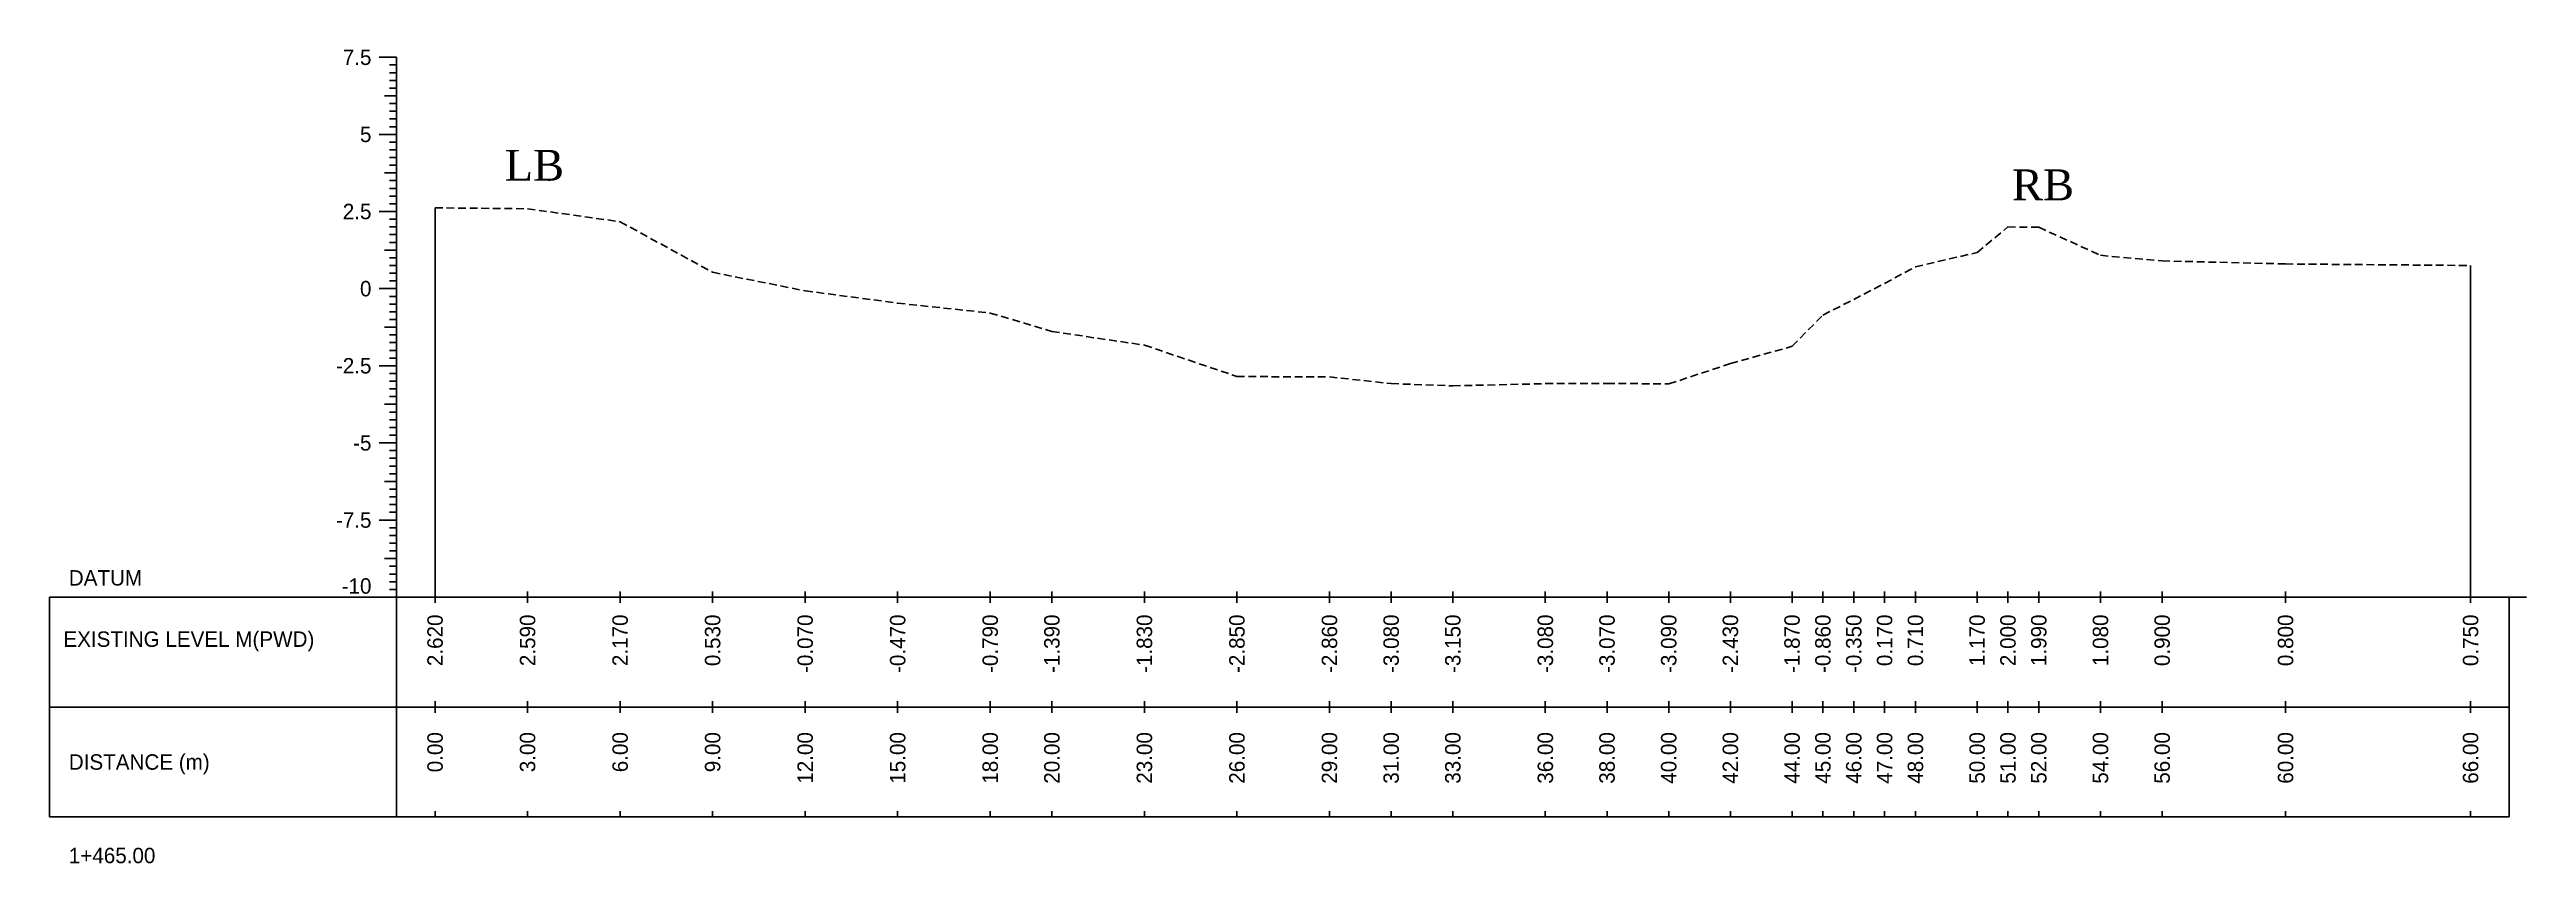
# Model space of a CAD drawing. Header units: inches. Extents: x 2527 to 3799, y -2520 to -1051.
# Drawn here: x 3209.5 to 3289.8, y -1492.1 to -1465.7 of the extents above; entities that cross this region are included whole.
import ezdxf
from ezdxf.enums import TextEntityAlignment as Align

# ---------------------------------------------------------------- set-up
doc = ezdxf.new("R2010")
doc.units = ezdxf.units.IN
doc.header["$MEASUREMENT"] = 0
doc.linetypes.add('HIDDEN', pattern=[0.375, 0.25, -0.125])
doc.layers.add('CS_Drawing', color=7, linetype='Continuous')
doc.layers.add('GL', color=3, linetype='HIDDEN')
doc.styles.add('romans', font='romans.shx')

msp = doc.modelspace()

# ---------------------------------------------------------------- texts
at = {"char_height": 1, "width": 87.77218, "attachment_point": 1, "style": 'romans'}
for s, insert in [('{\\fTimes New Roman|b0|i0|c0|p18;LB}', (3224.246, -1468.987)), ('{\\fTimes New Roman|b0|i0|c0|p18;RB}', (3273.119, -1469.619))]:
    msp.add_mtext(s, dxfattribs=dict(at, insert=insert))
at = {"layer": 'CS_Drawing'}
for s, p in [('7.5', (3219.929, -1465.985)), ('5', (3219.929, -1468.485)), ('2.5', (3219.929, -1470.985)), ('0', (3219.929, -1473.485)), ('-2.5', (3219.929, -1475.985)), ('-5', (3219.929, -1478.485)), ('-7.5', (3219.929, -1480.985))]:
    msp.add_text(s, height=0.5, dxfattribs=at).set_placement(p, align=Align.MIDDLE_RIGHT)
for s, p in [('DATUM', (3210.116, -1482.86)), ('EXISTING LEVEL M(PWD)', (3209.941, -1484.846)), ('DISTANCE (m)', (3210.116, -1488.829)), ('1+465.00', (3210.116, -1491.86))]:
    msp.add_text(s, height=0.5, dxfattribs=at).set_placement(p, align=Align.MIDDLE_LEFT)
msp.add_text('-10', height=0.5, dxfattribs=at).set_placement((3219.929, -1483.373), align=Align.RIGHT)
for s, p in [('2.620', (3221.991, -1484.048)), ('2.590', (3224.991, -1484.048)), ('2.170', (3227.991, -1484.048)), ('0.530', (3230.991, -1484.048)), ('-0.070', (3233.991, -1484.048)), ('-0.470', (3236.991, -1484.048)), ('-0.790', (3239.991, -1484.048)), ('-1.390', (3241.991, -1484.048)), ('-1.830', (3244.991, -1484.048)), ('-2.850', (3247.991, -1484.048)), ('-2.860', (3250.991, -1484.048)), ('-3.080', (3252.991, -1484.048)), ('-3.150', (3254.991, -1484.048)), ('-3.080', (3257.991, -1484.048)), ('-3.070', (3259.991, -1484.048)), ('-3.090', (3261.991, -1484.048)), ('-2.430', (3263.991, -1484.048)), ('-1.870', (3265.991, -1484.048)), ('-0.860', (3266.991, -1484.048)), ('-0.350', (3267.991, -1484.048)), ('0.170', (3268.991, -1484.048)), ('0.710', (3269.991, -1484.048)), ('1.170', (3271.991, -1484.048)), ('2.000', (3272.991, -1484.048)), ('1.990', (3273.991, -1484.048)), ('1.080', (3275.991, -1484.048)), ('0.900', (3277.991, -1484.048)), ('0.800', (3281.991, -1484.048)), ('0.750', (3287.991, -1484.048)), ('0.00', (3221.991, -1487.86)), ('3.00', (3224.991, -1487.86)), ('6.00', (3227.991, -1487.86)), ('9.00', (3230.991, -1487.86)), ('12.00', (3233.991, -1487.86)), ('15.00', (3236.991, -1487.86)), ('18.00', (3239.991, -1487.86)), ('20.00', (3241.991, -1487.86)), ('23.00', (3244.991, -1487.86)), ('26.00', (3247.991, -1487.86)), ('29.00', (3250.991, -1487.86)), ('31.00', (3252.991, -1487.86)), ('33.00', (3254.991, -1487.86)), ('36.00', (3257.991, -1487.86)), ('38.00', (3259.991, -1487.86)), ('40.00', (3261.991, -1487.86)), ('42.00', (3263.991, -1487.86)), ('44.00', (3265.991, -1487.86)), ('45.00', (3266.991, -1487.86)), ('46.00', (3267.991, -1487.86)), ('47.00', (3268.991, -1487.86)), ('48.00', (3269.991, -1487.86)), ('50.00', (3271.991, -1487.86)), ('51.00', (3272.991, -1487.86)), ('52.00', (3273.991, -1487.86)), ('54.00', (3275.991, -1487.86)), ('56.00', (3277.991, -1487.86)), ('60.00', (3281.991, -1487.86)), ('66.00', (3287.991, -1487.86))]:
    msp.add_text(s, height=0.5, rotation=90, dxfattribs=at).set_placement(p, align=Align.MIDDLE_RIGHT)

# ---------------------------------------------------------------- linework, layer by layer
at = {"layer": 'CS_Drawing'}
for p, q in [((3220.741, -1465.985), (3220.179, -1465.985)), ((3220.741, -1465.985), (3220.347, -1465.985)), ((3220.741, -1465.985), (3220.516, -1465.985)), ((3220.741, -1466.235), (3220.516, -1466.235)), ((3220.741, -1466.485), (3220.516, -1466.485)), ((3220.741, -1483.485), (3220.741, -1465.985)), ((3220.741, -1467.235), (3220.347, -1467.235)), ((3220.741, -1466.735), (3220.516, -1466.735)), ((3220.741, -1466.985), (3220.516, -1466.985)), ((3220.741, -1467.235), (3220.516, -1467.235)), ((3220.741, -1467.485), (3220.516, -1467.485)), ((3220.741, -1467.735), (3220.516, -1467.735)), ((3220.741, -1467.985), (3220.516, -1467.985)), ((3220.741, -1468.485), (3220.179, -1468.485)), ((3220.741, -1468.485), (3220.347, -1468.485)), ((3220.741, -1468.235), (3220.516, -1468.235)), ((3220.741, -1468.485), (3220.516, -1468.485)), ((3220.741, -1468.735), (3220.516, -1468.735)), ((3220.741, -1468.985), (3220.516, -1468.985)), ((3220.741, -1469.235), (3220.516, -1469.235)), ((3220.741, -1469.485), (3220.516, -1469.485)), ((3220.741, -1469.735), (3220.347, -1469.735)), ((3220.741, -1469.735), (3220.516, -1469.735)), ((3220.741, -1469.985), (3220.516, -1469.985)), ((3220.741, -1470.235), (3220.516, -1470.235)), ((3220.741, -1470.485), (3220.516, -1470.485)), ((3220.741, -1470.985), (3220.179, -1470.985)), ((3220.741, -1470.985), (3220.347, -1470.985)), ((3220.741, -1470.735), (3220.516, -1470.735)), ((3220.741, -1470.985), (3220.516, -1470.985)), ((3220.741, -1471.235), (3220.516, -1471.235)), ((3221.991, -1483.485), (3221.991, -1470.865)), ((3220.741, -1471.485), (3220.516, -1471.485)), ((3220.741, -1471.735), (3220.516, -1471.735)), ((3220.741, -1471.985), (3220.516, -1471.985)), ((3220.741, -1472.235), (3220.347, -1472.235)), ((3220.741, -1472.235), (3220.516, -1472.235)), ((3220.741, -1472.485), (3220.516, -1472.485)), ((3220.741, -1472.735), (3220.516, -1472.735)), ((3287.991, -1483.485), (3287.991, -1472.735)), ((3220.741, -1473.485), (3220.179, -1473.485)), ((3220.741, -1473.485), (3220.347, -1473.485)), ((3220.741, -1472.985), (3220.516, -1472.985)), ((3220.741, -1473.235), (3220.516, -1473.235)), ((3220.741, -1473.485), (3220.516, -1473.485)), ((3220.741, -1473.735), (3220.516, -1473.735)), ((3220.741, -1473.985), (3220.516, -1473.985)), ((3220.741, -1474.235), (3220.516, -1474.235)), ((3220.741, -1474.485), (3220.516, -1474.485)), ((3220.741, -1474.735), (3220.347, -1474.735)), ((3220.741, -1474.735), (3220.516, -1474.735)), ((3220.741, -1474.985), (3220.516, -1474.985)), ((3220.741, -1475.235), (3220.516, -1475.235)), ((3220.741, -1475.985), (3220.179, -1475.985)), ((3220.741, -1475.985), (3220.347, -1475.985)), ((3220.741, -1475.485), (3220.516, -1475.485)), ((3220.741, -1475.735), (3220.516, -1475.735)), ((3220.741, -1475.985), (3220.516, -1475.985)), ((3220.741, -1476.235), (3220.516, -1476.235)), ((3220.741, -1476.485), (3220.516, -1476.485)), ((3220.741, -1476.735), (3220.516, -1476.735)), ((3220.741, -1477.235), (3220.347, -1477.235)), ((3220.741, -1476.985), (3220.516, -1476.985)), ((3220.741, -1477.235), (3220.516, -1477.235)), ((3220.741, -1477.485), (3220.516, -1477.485)), ((3220.741, -1477.735), (3220.516, -1477.735)), ((3220.741, -1478.485), (3220.179, -1478.485)), ((3220.741, -1478.485), (3220.347, -1478.485)), ((3220.741, -1477.985), (3220.516, -1477.985)), ((3220.741, -1478.235), (3220.516, -1478.235)), ((3220.741, -1478.485), (3220.516, -1478.485)), ((3220.741, -1478.735), (3220.516, -1478.735)), ((3220.741, -1478.985), (3220.516, -1478.985)), ((3220.741, -1479.235), (3220.516, -1479.235)), ((3220.741, -1479.735), (3220.347, -1479.735)), ((3220.741, -1479.485), (3220.516, -1479.485)), ((3220.741, -1479.735), (3220.516, -1479.735)), ((3220.741, -1479.985), (3220.516, -1479.985)), ((3220.741, -1480.235), (3220.516, -1480.235)), ((3220.741, -1480.485), (3220.516, -1480.485)), ((3220.741, -1480.735), (3220.516, -1480.735)), ((3220.741, -1480.985), (3220.179, -1480.985)), ((3220.741, -1480.985), (3220.347, -1480.985)), ((3220.741, -1480.985), (3220.516, -1480.985)), ((3220.741, -1481.235), (3220.516, -1481.235)), ((3220.741, -1481.485), (3220.516, -1481.485)), ((3220.741, -1481.735), (3220.516, -1481.735)), ((3220.741, -1482.235), (3220.347, -1482.235)), ((3220.741, -1481.985), (3220.516, -1481.985)), ((3220.741, -1482.235), (3220.516, -1482.235)), ((3220.741, -1482.485), (3220.516, -1482.485)), ((3220.741, -1482.735), (3220.516, -1482.735)), ((3220.741, -1482.985), (3220.516, -1482.985)), ((3220.741, -1483.235), (3220.516, -1483.235)), ((3221.991, -1483.673), (3221.991, -1483.298)), ((3224.991, -1483.673), (3224.991, -1483.298)), ((3227.991, -1483.673), (3227.991, -1483.298)), ((3230.991, -1483.673), (3230.991, -1483.298)), ((3233.991, -1483.673), (3233.991, -1483.298)), ((3236.991, -1483.673), (3236.991, -1483.298)), ((3239.991, -1483.673), (3239.991, -1483.298)), ((3241.991, -1483.673), (3241.991, -1483.298)), ((3244.991, -1483.673), (3244.991, -1483.298)), ((3247.991, -1483.673), (3247.991, -1483.298)), ((3250.991, -1483.673), (3250.991, -1483.298)), ((3252.991, -1483.673), (3252.991, -1483.298)), ((3254.991, -1483.673), (3254.991, -1483.298)), ((3257.991, -1483.673), (3257.991, -1483.298)), ((3259.991, -1483.673), (3259.991, -1483.298)), ((3261.991, -1483.673), (3261.991, -1483.298)), ((3263.991, -1483.673), (3263.991, -1483.298)), ((3265.991, -1483.673), (3265.991, -1483.298)), ((3266.991, -1483.673), (3266.991, -1483.298)), ((3267.991, -1483.673), (3267.991, -1483.298)), ((3268.991, -1483.673), (3268.991, -1483.298)), ((3269.991, -1483.673), (3269.991, -1483.298)), ((3271.991, -1483.673), (3271.991, -1483.298)), ((3272.991, -1483.673), (3272.991, -1483.298)), ((3273.991, -1483.673), (3273.991, -1483.298)), ((3275.991, -1483.673), (3275.991, -1483.298)), ((3277.991, -1483.673), (3277.991, -1483.298)), ((3281.991, -1483.673), (3281.991, -1483.298)), ((3287.991, -1483.673), (3287.991, -1483.298)), ((3209.491, -1483.485), (3220.741, -1483.485)), ((3209.491, -1483.485), (3209.491, -1490.61)), ((3220.741, -1483.485), (3220.179, -1483.485)), ((3220.741, -1483.485), (3220.347, -1483.485)), ((3220.741, -1483.485), (3220.516, -1483.485)), ((3220.741, -1483.485), (3289.241, -1483.485)), ((3220.741, -1483.485), (3220.741, -1490.61)), ((3289.241, -1483.485), (3289.804, -1483.485)), ((3289.241, -1483.485), (3289.635, -1483.485)), ((3289.241, -1483.485), (3289.466, -1483.485)), ((3289.241, -1483.485), (3289.241, -1490.61)), ((3209.491, -1487.048), (3220.741, -1487.048)), ((3220.741, -1487.048), (3289.241, -1487.048)), ((3220.741, -1487.048), (3289.241, -1487.048)), ((3221.991, -1487.235), (3221.991, -1486.86)), ((3224.991, -1487.235), (3224.991, -1486.86)), ((3227.991, -1487.235), (3227.991, -1486.86)), ((3230.991, -1487.235), (3230.991, -1486.86)), ((3233.991, -1487.235), (3233.991, -1486.86)), ((3236.991, -1487.235), (3236.991, -1486.86)), ((3239.991, -1487.235), (3239.991, -1486.86)), ((3241.991, -1487.235), (3241.991, -1486.86)), ((3244.991, -1487.235), (3244.991, -1486.86)), ((3247.991, -1487.235), (3247.991, -1486.86)), ((3250.991, -1487.235), (3250.991, -1486.86)), ((3252.991, -1487.235), (3252.991, -1486.86)), ((3254.991, -1487.235), (3254.991, -1486.86)), ((3257.991, -1487.235), (3257.991, -1486.86)), ((3259.991, -1487.235), (3259.991, -1486.86)), ((3261.991, -1487.235), (3261.991, -1486.86)), ((3263.991, -1487.235), (3263.991, -1486.86)), ((3265.991, -1487.235), (3265.991, -1486.86)), ((3266.991, -1487.235), (3266.991, -1486.86)), ((3267.991, -1487.235), (3267.991, -1486.86)), ((3268.991, -1487.235), (3268.991, -1486.86)), ((3269.991, -1487.235), (3269.991, -1486.86)), ((3271.991, -1487.235), (3271.991, -1486.86)), ((3272.991, -1487.235), (3272.991, -1486.86)), ((3273.991, -1487.235), (3273.991, -1486.86)), ((3275.991, -1487.235), (3275.991, -1486.86)), ((3277.991, -1487.235), (3277.991, -1486.86)), ((3281.991, -1487.235), (3281.991, -1486.86)), ((3287.991, -1487.235), (3287.991, -1486.86)), ((3221.991, -1490.61), (3221.991, -1490.423)), ((3224.991, -1490.61), (3224.991, -1490.423)), ((3227.991, -1490.61), (3227.991, -1490.423)), ((3230.991, -1490.61), (3230.991, -1490.423)), ((3233.991, -1490.61), (3233.991, -1490.423)), ((3236.991, -1490.61), (3236.991, -1490.423)), ((3239.991, -1490.61), (3239.991, -1490.423)), ((3241.991, -1490.61), (3241.991, -1490.423)), ((3244.991, -1490.61), (3244.991, -1490.423)), ((3247.991, -1490.61), (3247.991, -1490.423)), ((3250.991, -1490.61), (3250.991, -1490.423)), ((3252.991, -1490.61), (3252.991, -1490.423)), ((3254.991, -1490.61), (3254.991, -1490.423)), ((3257.991, -1490.61), (3257.991, -1490.423)), ((3259.991, -1490.61), (3259.991, -1490.423)), ((3261.991, -1490.61), (3261.991, -1490.423)), ((3263.991, -1490.61), (3263.991, -1490.423)), ((3265.991, -1490.61), (3265.991, -1490.423)), ((3266.991, -1490.61), (3266.991, -1490.423)), ((3267.991, -1490.61), (3267.991, -1490.423)), ((3268.991, -1490.61), (3268.991, -1490.423)), ((3269.991, -1490.61), (3269.991, -1490.423)), ((3271.991, -1490.61), (3271.991, -1490.423)), ((3272.991, -1490.61), (3272.991, -1490.423)), ((3273.991, -1490.61), (3273.991, -1490.423)), ((3275.991, -1490.61), (3275.991, -1490.423)), ((3277.991, -1490.61), (3277.991, -1490.423)), ((3281.991, -1490.61), (3281.991, -1490.423)), ((3287.991, -1490.61), (3287.991, -1490.423)), ((3209.491, -1490.61), (3220.741, -1490.61)), ((3220.741, -1490.61), (3289.241, -1490.61))]:
    msp.add_line(p, q, dxfattribs=at)
at = {"layer": 'GL'}
msp.add_lwpolyline([(3221.991, -1470.865), (3224.991, -1470.895), (3227.991, -1471.315), (3230.991, -1472.955), (3233.991, -1473.555), (3236.991, -1473.955), (3239.991, -1474.275), (3241.991, -1474.875), (3244.991, -1475.315), (3247.991, -1476.335), (3250.991, -1476.345), (3252.991, -1476.565), (3254.991, -1476.635), (3257.991, -1476.565), (3259.991, -1476.555), (3261.991, -1476.575), (3263.991, -1475.915), (3265.991, -1475.355), (3266.991, -1474.345), (3267.991, -1473.835), (3268.991, -1473.315), (3269.991, -1472.775), (3271.991, -1472.315), (3272.991, -1471.485), (3273.991, -1471.495), (3275.991, -1472.405), (3277.991, -1472.585), (3281.991, -1472.685), (3287.991, -1472.735)], dxfattribs=at)

msp.set_redraw_order([(e.dxf.handle, doc.entitydb.next_handle()) for e in msp.query("TEXT MTEXT ATTDEF DIMENSION ARC_DIMENSION")])  # texts and dimensions are drawn at this point

doc.saveas('drawing.dxf')
